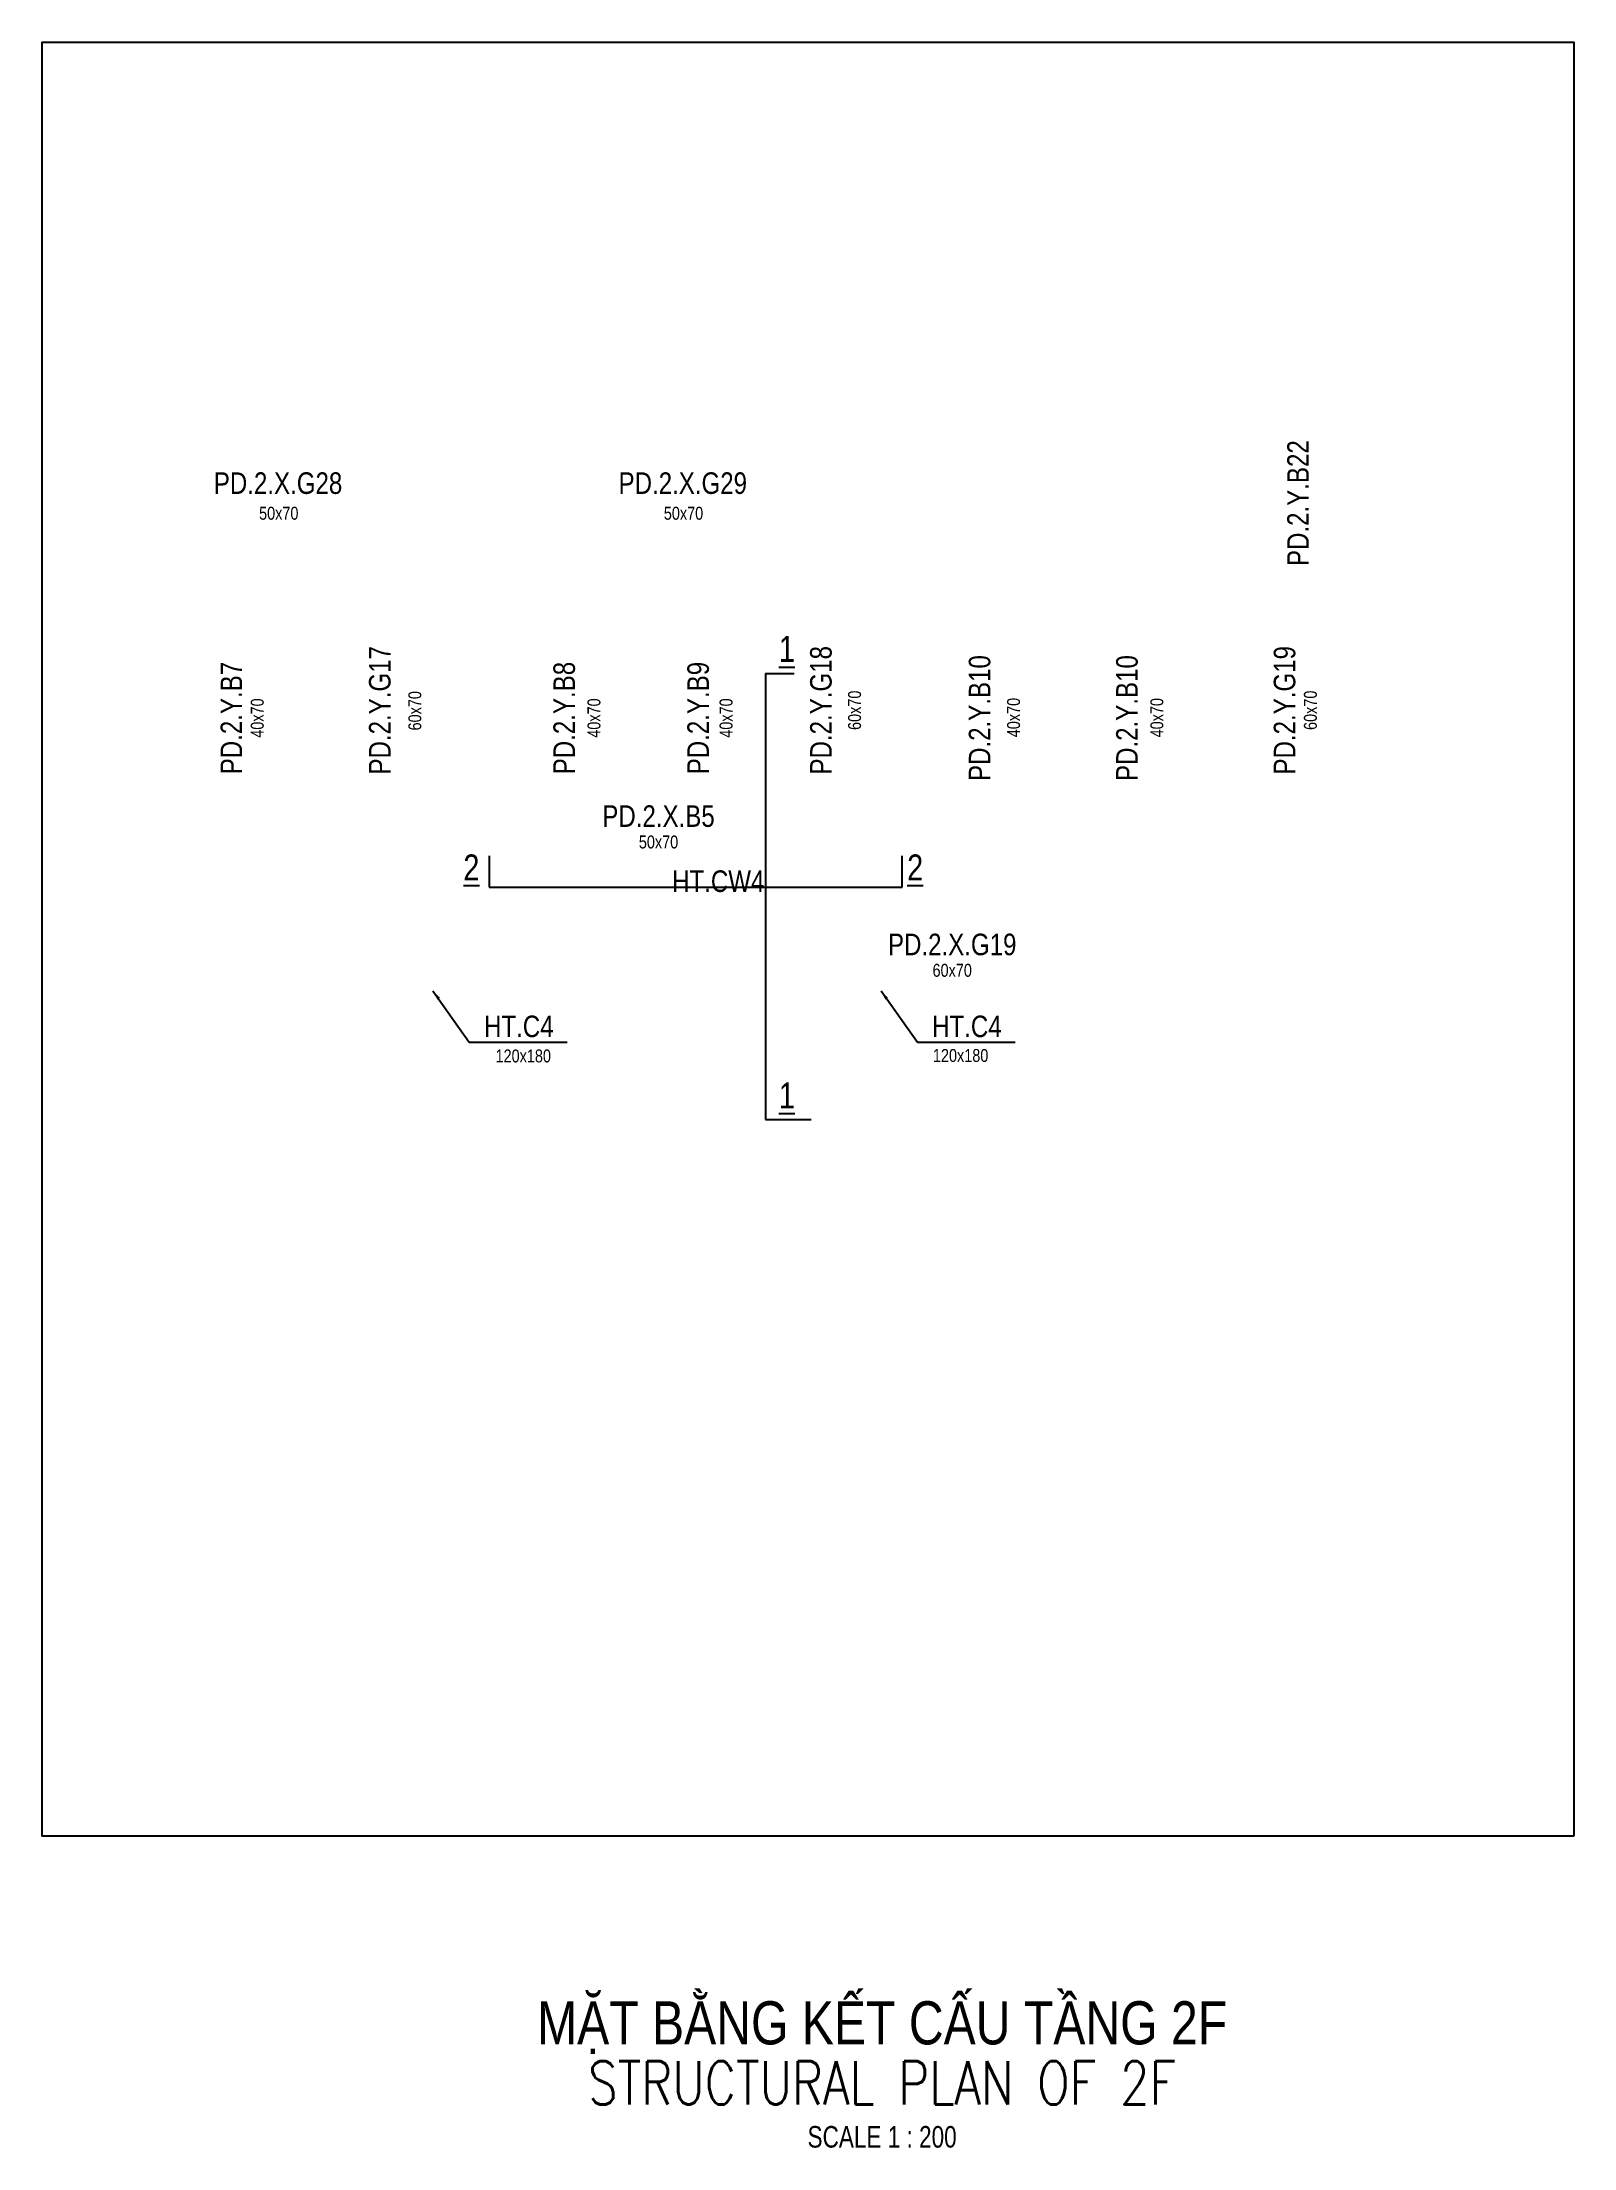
# Model space of a CAD drawing. Header units: millimetres. Extents: x 193380 to 494714, y -170024 to 220376.
# Drawn here: x 328582 to 364134, y -108820 to -59968 of the extents above; entities that cross this region are included whole.
import ezdxf
from ezdxf.enums import TextEntityAlignment as Align

# ---------------------------------------------------------------- set-up
doc = ezdxf.new("R2010")
doc.units = ezdxf.units.MM
doc.header["$MEASUREMENT"] = 0
doc.linetypes.add('CENTER2', pattern=[1.125, 0.75, -0.125, 0.125, -0.125])
for name, color, linetype, lineweight in [('$0$NDC_S_VN TEXT', 7, 'Continuous', 20), ('$1$NDC_S_VN TEXT', 7, 'Continuous', 20), ('NDC_S_ANNO', 7, 'Continuous', 20), ('NDC_S_AXIS', 5, 'CENTER2', 9), ('NDC_S_BEAM NAME', 7, 'Continuous', 9), ('NDC_S_DIM', 1, 'Continuous', 15), ('NDC_S_ENG TITLE', 3, 'Continuous', 20), ('NDC_S_TEXT SYMBOL', 7, 'Continuous', 20), ('NDC_S_VN TEXT', 7, 'Continuous', 20), ('NDC_S_VN TITLE', 6, 'Continuous', 35)]:
    doc.layers.add(name, color=color, linetype=linetype, lineweight=lineweight)
doc.layers.add('2020-ten dam', color=4, linetype='Continuous', plot=False)
doc.layers.add('ten dam', color=31, linetype='Continuous', plot=False)
doc.layers.add('FOOTING BOTTOM LEVEL$0$@ SL+300 EL-1.1', color=41, linetype='Continuous')
doc.styles.add('$0$Arial', font='arial.ttf', dxfattribs={"width": 0.8})
doc.styles.add('ARIAL', font='arial.ttf', dxfattribs={"width": 0.8})
doc.styles.add('NDC_ANNO', font='', dxfattribs={"width": 0.8})
doc.styles.add('NDC_DIM', font='', dxfattribs={"width": 0.75})
doc.styles.add('NDC_EN TXT', font='romans.shx', dxfattribs={"width": 0.8})
doc.styles.add('NDC_VIE TXT', font='arial.ttf', dxfattribs={"width": 0.8})
doc.styles.get('NDC_ANNO').set_extended_font_data('Dotum')
doc.styles.get('NDC_DIM').set_extended_font_data('Dotum')
doc.dimstyles.new('NDC_dim_150', dxfattribs={"dimscale": 150, "dimtxt": 2.2, "dimasz": 1.5, "dimexe": 1.5, "dimexo": 2.5, "dimgap": 1, "dimtad": 1, "dimdec": 0, "dimzin": 0, "dimdsep": 46, "dimtxsty": 'NDC_DIM', "dimblk": 'DIMMARK', "dimcen": 0.09, "dimdle": 1.2, "dimclrd": 1, "dimclre": 1, "dimclrt": 3, "dimadec": 0, "dimazin": 0, "dimtfac": 1, "dimtdec": 0, "dimtix": 1, "dimtofl": 0, "dimtmove": 0, "dimatfit": 3, "dimfxl": 0, "dimtolj": 1, "dimtzin": 0, "dimarcsym": 0})

msp = doc.modelspace()

# ---------------------------------------------------------------- texts
at = {"layer": '2020-ten dam', "color": 31, "style": '$0$Arial', "width": 0.8}
for s, p in [('50x70', (334074.8, -70897.9)), ('50x70', (343468.8, -70897.9)), ('50x70', (342889, -78523.6)), ('60x70', (349705.5, -81501)), ('120x180', (339749.3, -83487.5)), ('120x180', (349900.6, -83477.2))]:
    msp.add_text(s, height=300, dxfattribs=at).set_placement(p, align=Align.MIDDLE_CENTER)
for s, p in [('40x70', (333575.2, -75649.5)), ('60x70', (337232.7, -75480.5)), ('40x70', (341389.5, -75649.5)), ('40x70', (344456, -75649.5)), ('60x70', (347438.4, -75468.8)), ('40x70', (351128.4, -75637.7)), ('40x70', (354454.4, -75641.6)), ('60x70', (358018.3, -75468.8))]:
    msp.add_text(s, height=300, rotation=90, dxfattribs=at).set_placement(p, align=Align.MIDDLE_CENTER)
at = {"layer": 'ten dam', "color": 230, "style": 'ARIAL', "width": 0.8}
for s, p in [('%%U1', (345868.3, -74045.5)), ('%%U2', (338545.6, -79113.9)), ('%%U2', (348845.9, -79113.9)), ('%%U1', (345868.3, -84403.3))]:
    msp.add_text(s, height=600, dxfattribs=at).set_placement(p, align=Align.MIDDLE_CENTER)

# ---------------------------------------------------------------- blocks, each defined once
blk = doc.blocks.new('Drawing name_symbol')
at = {"layer": 'NDC_S_ENG TITLE', "style": 'NDC_EN TXT', "width": 0.8}
blk.add_attdef('SECTDET1', text='', height=5, dxfattribs=at).set_placement((0, 1.01), align=Align.CENTER)
at = {"layer": 'NDC_S_TEXT SYMBOL', "lineweight": 25, "style": 'NDC_ANNO', "width": 0.8}
blk.add_attdef('SSCALE', text='', height=2.5, dxfattribs=at).set_placement((0, -4), align=Align.CENTER)
at = {"layer": 'NDC_S_VN TITLE', "style": 'NDC_VIE TXT', "width": 0.8}
blk.add_attdef('SECTDET2', text='', height=5, dxfattribs=at).set_placement((0, 7.97), align=Align.CENTER)
blk = doc.blocks.new('*U296')
at = {"layer": 'NDC_S_ANNO', "ltscale": 0.8, "style": 'ARIAL', "width": 0.8}
blk.add_attdef('TEN', text='', height=2.5, dxfattribs=at).set_placement((-2.58, 1.03), align=Align.MIDDLE_CENTER)
at = {"layer": 'NDC_S_AXIS', "ltscale": 0.8, "style": 'ARIAL', "width": 0.8, "flags": 1}
blk.add_attdef('CHU_THICH', text='', height=2.5, dxfattribs=at).set_placement((0, 0), align=Align.MIDDLE_CENTER)
blk = doc.blocks.new('DIMMARK')
at = {"layer": 'NDC_S_DIM', "color": 1}
blk.add_line((-1.5, 0), (1, 0), dxfattribs=at)
at = {"layer": 'NDC_S_DIM', "color": 2, "const_width": 0.1}
blk.add_lwpolyline([(-0.42, -0.42), (0.42, 0.42)], dxfattribs=at)
blk = doc.blocks.new('*U298')
at = {"layer": 'NDC_S_ANNO', "ltscale": 0.8, "style": 'ARIAL', "width": 0.8}
blk.add_attdef('TEN', text='', height=2.5, dxfattribs=at).set_placement((0, 3), align=Align.MIDDLE_CENTER)
at = {"layer": 'NDC_S_AXIS', "ltscale": 0.8, "style": 'ARIAL', "width": 0.8, "flags": 1}
blk.add_attdef('CHU_THICH', text='', height=2.5, dxfattribs=at).set_placement((0, 0), align=Align.MIDDLE_CENTER)

# ---------------------------------------------------------------- linework, layer by layer
at = {"layer": 'FOOTING BOTTOM LEVEL$0$@ SL+300 EL-1.1', "color": 6}
for p, q in [((345375, -74614.5), (345375, -84964.3)), ((345375, -74614.5), (346038.8, -74614.5)), ((338954.6, -78847.4), (338954.6, -79574.5)), ((348544.9, -79574.5), (348544.9, -78847.4)), ((338954.6, -79574.5), (348544.9, -79574.5)), ((345375, -84964.3), (346432.3, -84964.3))]:
    msp.add_line(p, q, dxfattribs=at)
msp.add_lwpolyline([(364134.4, -101587.5), (328581.9, -101587.5), (328581.9, -59968), (364134.4, -59968)], close=True, dxfattribs=at)

# ---------------------------------------------------------------- block references
at = {"layer": '$0$NDC_S_VN TEXT', "xscale": 200.0000000000004, "yscale": 200.0000000000004, "zscale": 200.0000000000004}
for p, values in [((334058.3, -70799), {'TEN': 'PD.2.X.G28'}), ((343452.3, -70799), {'TEN': 'PD.2.X.G29'})]:
    msp.add_blockref('*U298', p, dxfattribs=at).add_auto_attribs(values)
at = {"layer": '$1$NDC_S_VN TEXT', "rotation": 90}
for p, xscale, yscale, zscale, values in [((358331.1, -70663.2), 200, 200, 200, {'TEN': 'PD.2.Y.B22'}), ((337019.2, -75468.8), 200.0000000000003, 200.0000000000003, 200.0000000000003, {'TEN': 'PD.2.Y.G17'}), ((347257.3, -75468.8), 200.0000000000003, 200.0000000000003, 200.0000000000003, {'TEN': 'PD.2.Y.G18'}), ((350939.8, -75649.5), 200.0000000000003, 200.0000000000003, 200.0000000000003, {'TEN': 'PD.2.Y.B10'}), ((354359.6, -75649.5), 200.0000000000003, 200.0000000000003, 200.0000000000003, {'TEN': 'PD.2.Y.B10'}), ((358018.3, -75468.8), 200.0000000000003, 200.0000000000003, 200.0000000000003, {'TEN': 'PD.2.Y.G19'}), ((333575.2, -75649.5), 200.0000000000003, 200.0000000000003, 200.0000000000003, {'TEN': 'PD.2.Y.B7'}), ((341299, -75649.5), 200.0000000000003, 200.0000000000003, 200.0000000000003, {'TEN': 'PD.2.Y.B8'}), ((344407.9, -75649.5), 200.0000000000003, 200.0000000000003, 200.0000000000003, {'TEN': 'PD.2.Y.B9'})]:
    msp.add_blockref('*U298', p, dxfattribs=dict(at, xscale=xscale, yscale=yscale, zscale=zscale)).add_auto_attribs(values)
at = {"layer": '$1$NDC_S_VN TEXT', "xscale": 200, "yscale": 200, "zscale": 200}
for p, values in [((342889, -78523.6), {'TEN': 'PD.2.X.B5'}), ((349705.5, -81501), {'TEN': 'PD.2.X.G19'})]:
    msp.add_blockref('*U298', p, dxfattribs=at).add_auto_attribs(values)
at = {"layer": 'NDC_S_ANNO', "xscale": 200, "yscale": 200, "zscale": 200}
msp.add_blockref('Drawing name_symbol', (348078.1, -108013), dxfattribs=at).add_auto_attribs({'SECTDET1': 'STRUCTURAL PLAN OF 2F', 'SECTDET2': 'MẶT BẰNG KẾT CẤU TẦNG 2F', 'SSCALE': 'SCALE 1 : 200'})
at = {"layer": 'NDC_S_BEAM NAME', "xscale": 200, "yscale": 200, "zscale": 200}
msp.add_blockref('*U296', (344791, -79639.2), dxfattribs=at).add_auto_attribs({'TEN': 'HT.CW4'})
at = {"layer": 'NDC_S_VN TEXT', "xscale": 200, "yscale": 200, "zscale": 200}
for p in [(340161.7, -83007.6), (350561.7, -83007.6)]:
    msp.add_blockref('*U296', p, dxfattribs=at).add_auto_attribs({'TEN': 'HT.C4'})

msp.set_redraw_order([(e.dxf.handle, doc.entitydb.next_handle()) for e in msp.query("TEXT MTEXT ATTDEF DIMENSION ARC_DIMENSION")])  # texts and dimensions are drawn at this point

# ---------------------------------------------------------------- leaders
for points in [[(337653.1, -81977.6), (338496.4, -83166.4), (340769.7, -83166.4)], [(348053.1, -81977.6), (348896.4, -83166.4), (351169.7, -83166.4)]]:
    msp.add_leader(points, dimstyle='NDC_dim_150', override={"dimgap": 1, "dimtad": 0})

doc.saveas('drawing.dxf')
